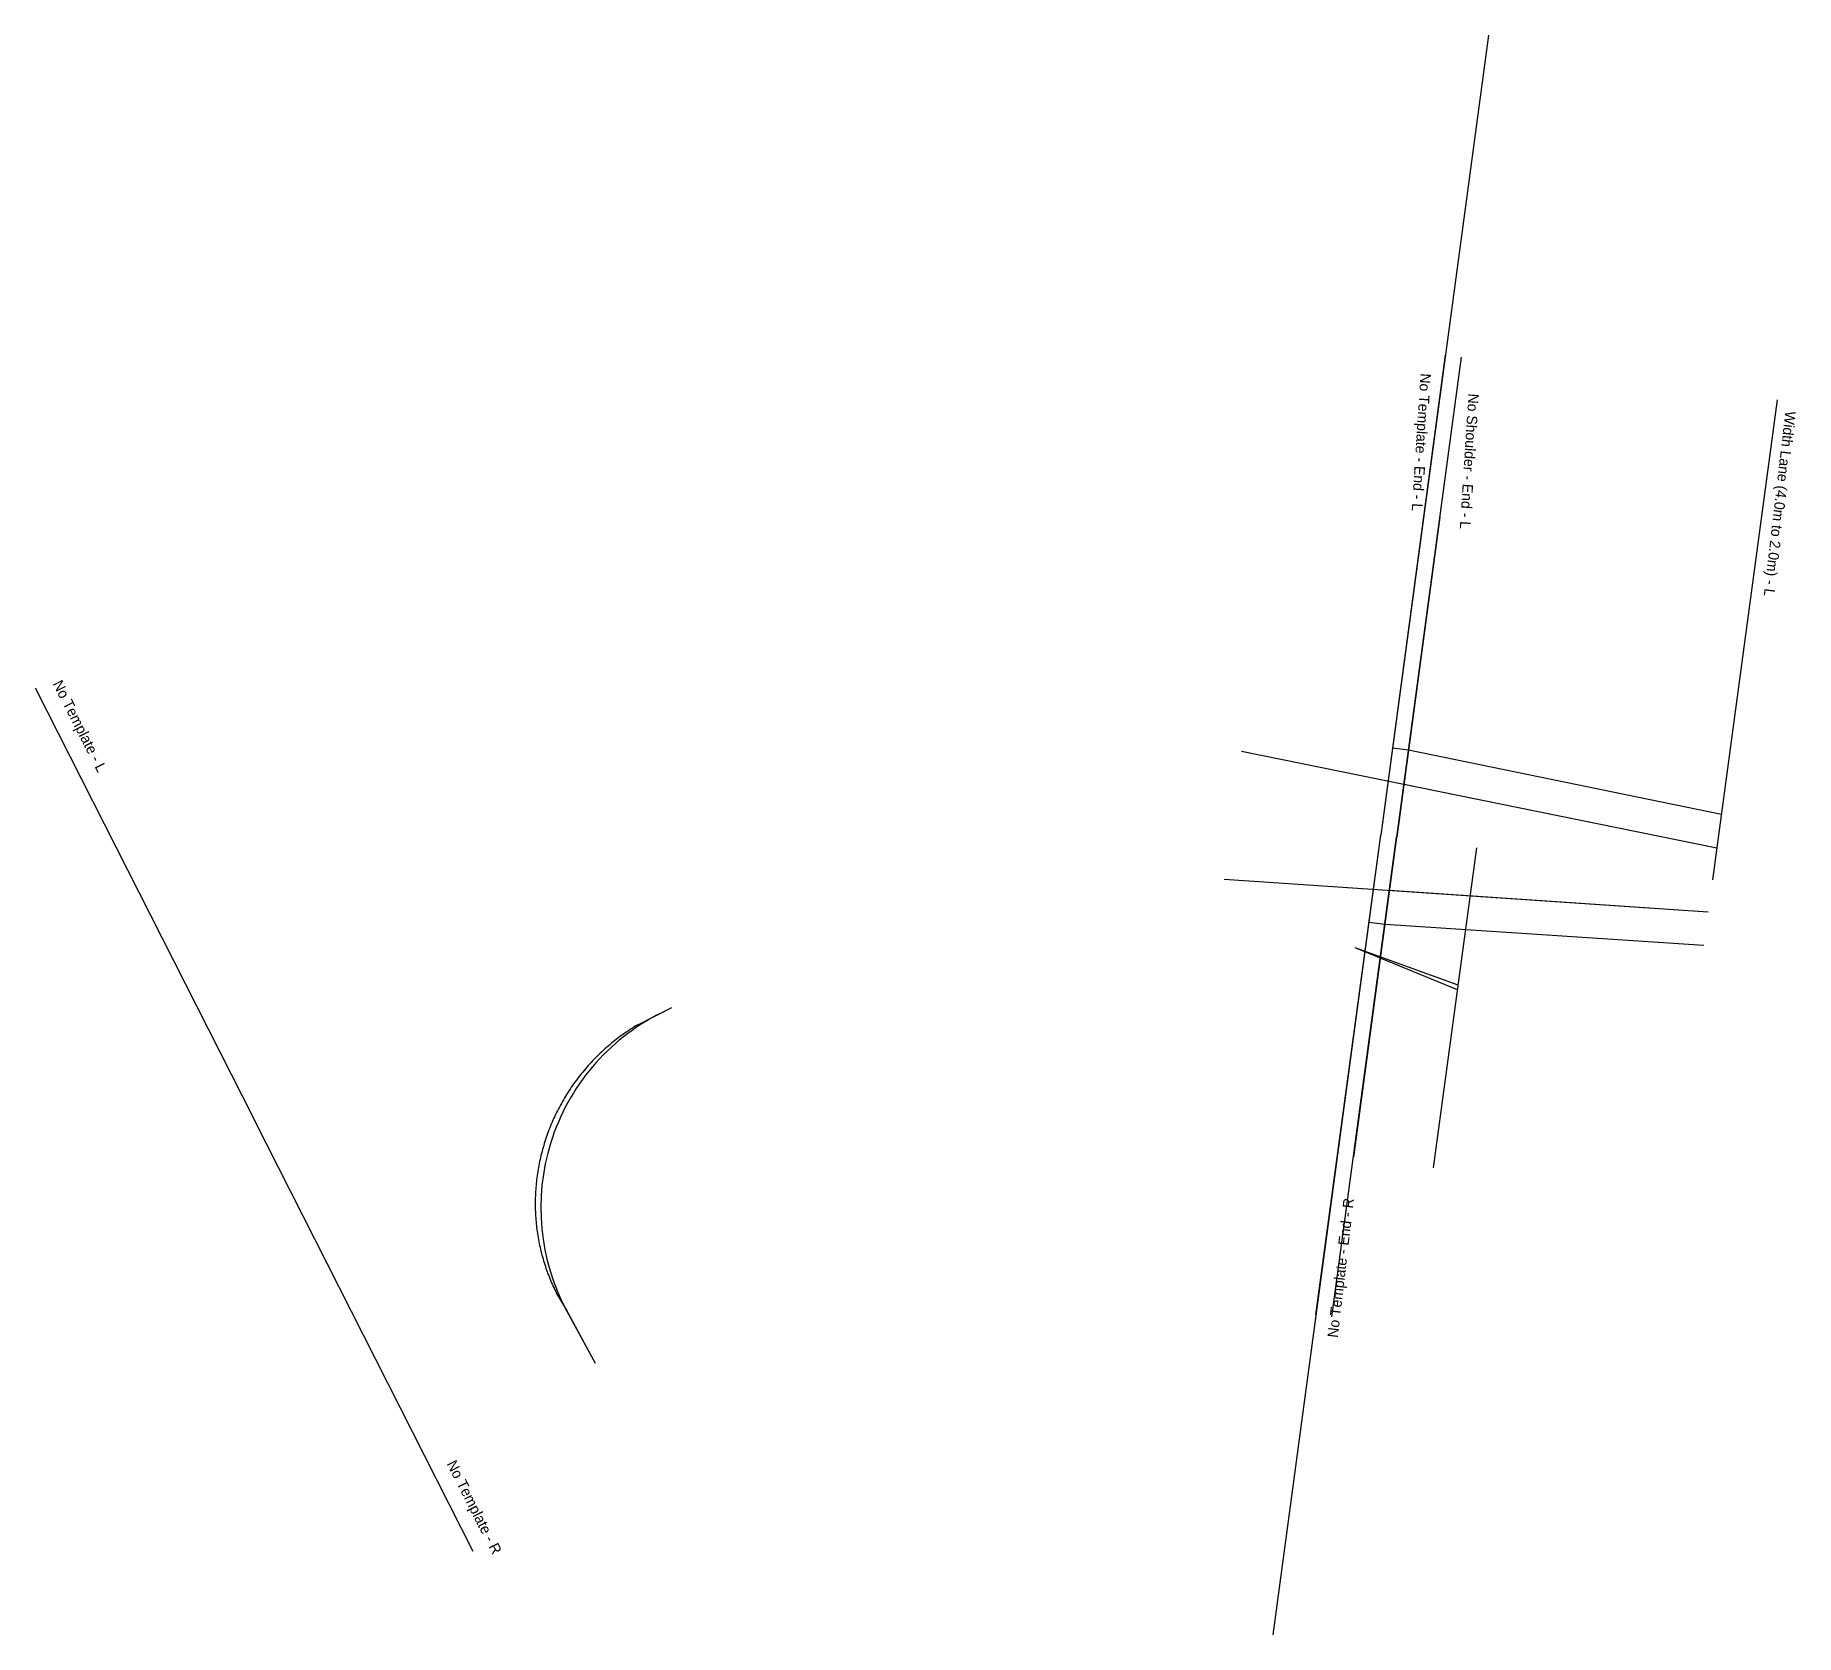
# Model space of a CAD drawing. Extents: x 268844 to 269091, y 5769207 to 5769324.
# Drawn here: x 268844.1 to 268953.2, y 5769224.7 to 5769323.8 of the extents above; entities that cross this region are included whole.
import ezdxf

# ---------------------------------------------------------------- set-up
doc = ezdxf.new("R2010")
doc.units = 0
for name, color, linetype in [('CORRIDOR_CTRL_KEY_STATION', 7, 'Continuous'), ('CORRIDOR_CTRL_PARAMETRIC_CONSTRAINT', 7, 'Continuous'), ('Default', 7, 'Continuous'), ('GEOM_HA_CONSTRUCTION', 7, 'Continuous'), ('TEMPLATE_CONTROL_POINT_HORZ', 7, 'Continuous'), ('TEMPLATE_CONTROL_POINT_HORZ AND VERT', 7, 'Continuous')]:
    doc.layers.add(name, color=color, linetype=linetype)

msp = doc.modelspace()

# ---------------------------------------------------------------- texts
at = {"layer": 'Default'}
for s, rotation, p in [('No Template - End - L', 266.3376, (268929.96, 5769302.89)), ('No Shoulder - End - L', 266.3376, (268932.93, 5769301.64)), ('Width Lane (4.0m to 2.0m) - L', 263.313, (268952.57, 5769300.56)), ('No Template - L', 296.8759, (268845.19, 5769283.65)), ('No Template - End - R', 83.313, (268924.83, 5769243.1)), ('No Template - R', 296.8759, (268869.6, 5769235.32))]:
    msp.add_text(s, height=0.65, rotation=rotation, dxfattribs=at).set_placement(p)

# ---------------------------------------------------------------- linework, layer by layer
at = {"layer": 'CORRIDOR_CTRL_KEY_STATION'}
for p, q in [((268934.17, 5769323.82), (268927.5, 5769274.27)), ((268931.16, 5769293.96), (268928.49, 5769274.14)), ((268920.82, 5769224.72), (268927.5, 5769274.27)), ((268925.82, 5769254.32), (268928.49, 5769274.14))]:
    msp.add_line(p, q, dxfattribs=at)
at = {"layer": 'CORRIDOR_CTRL_PARAMETRIC_CONSTRAINT'}
for p, q in [((268931.49, 5769304), (268927.49, 5769274.27)), ((268932.48, 5769303.87), (268928.48, 5769274.14)), ((268952.06, 5769301.23), (268948.06, 5769271.5)), ((268844.12, 5769283.4), (268857.68, 5769256.64)), ((268923.48, 5769244.54), (268927.49, 5769274.27)), ((268924.47, 5769244.41), (268928.48, 5769274.14)), ((268871.25, 5769229.88), (268857.68, 5769256.64))]:
    msp.add_line(p, q, dxfattribs=at)
at = {"layer": 'Default'}
msp.add_open_spline([(268881.46, 5769262.52), (268881.16, 5769262.33), (268880.56, 5769261.95), (268879.71, 5769261.29), (268878.93, 5769260.57), (268878.21, 5769259.8), (268877.55, 5769258.97), (268876.97, 5769258.1), (268876.47, 5769257.19), (268876.04, 5769256.25), (268875.69, 5769255.29), (268875.42, 5769254.3), (268875.23, 5769253.31), (268875.12, 5769252.3), (268875.09, 5769251.3), (268875.14, 5769250.31), (268875.27, 5769249.33), (268875.48, 5769248.36), (268875.76, 5769247.43), (268876.11, 5769246.52), (268876.53, 5769245.65), (268876.87, 5769245.11), (268877.04, 5769244.83)], degree=3, dxfattribs=at)
at = {"layer": 'GEOM_HA_CONSTRUCTION'}
for p, q in [((268918.86, 5769279.47), (268948.32, 5769273.48)), ((268928.92, 5769277.43), (268948.32, 5769273.48)), ((268933.42, 5769273.47), (268930.75, 5769253.65)), ((268917.79, 5769271.54), (268947.79, 5769269.52)), ((268928.04, 5769270.85), (268947.79, 5769269.52)), ((268881.46, 5769262.52), (268883.56, 5769263.59)), ((268882.85, 5769263.22), (268883.56, 5769263.59)), ((268877.04, 5769244.83), (268878.81, 5769241.54)), ((268877.07, 5769244.77), (268878.81, 5769241.54))]:
    msp.add_line(p, q, dxfattribs=at)
at = {"layer": 'TEMPLATE_CONTROL_POINT_HORZ'}
for p, q in [((268928.21, 5769279.67), (268929.21, 5769279.54)), ((268928.21, 5769279.67), (268929.21, 5769279.54)), ((268929.21, 5769279.54), (268928.49, 5769274.14)), ((268929.21, 5769279.54), (268928.92, 5769277.43)), ((268929.22, 5769279.54), (268948.6, 5769275.57)), ((268928.92, 5769277.43), (268948.32, 5769273.48)), ((268927.75, 5769268.74), (268928.49, 5769274.14)), ((268927.75, 5769268.74), (268928.04, 5769270.85)), ((268928.04, 5769270.85), (268947.79, 5769269.52)), ((268926.76, 5769268.87), (268927.75, 5769268.74)), ((268926.76, 5769268.87), (268927.75, 5769268.74)), ((268927.76, 5769268.74), (268947.51, 5769267.44))]:
    msp.add_line(p, q, dxfattribs=at)
msp.add_arc((268888.95, 5769251.18), 13.5, 116.8759, 208.3393, dxfattribs=at)
at = {"layer": 'TEMPLATE_CONTROL_POINT_HORZ AND VERT'}
for q in [(268932.23, 5769264.69), (268932.27, 5769264.99)]:
    msp.add_line((268925.88, 5769267.3), q, dxfattribs=at)

msp.set_redraw_order([(e.dxf.handle, doc.entitydb.next_handle()) for e in msp.query("TEXT MTEXT ATTDEF DIMENSION ARC_DIMENSION")])  # texts and dimensions are drawn at this point

doc.saveas('drawing.dxf')
